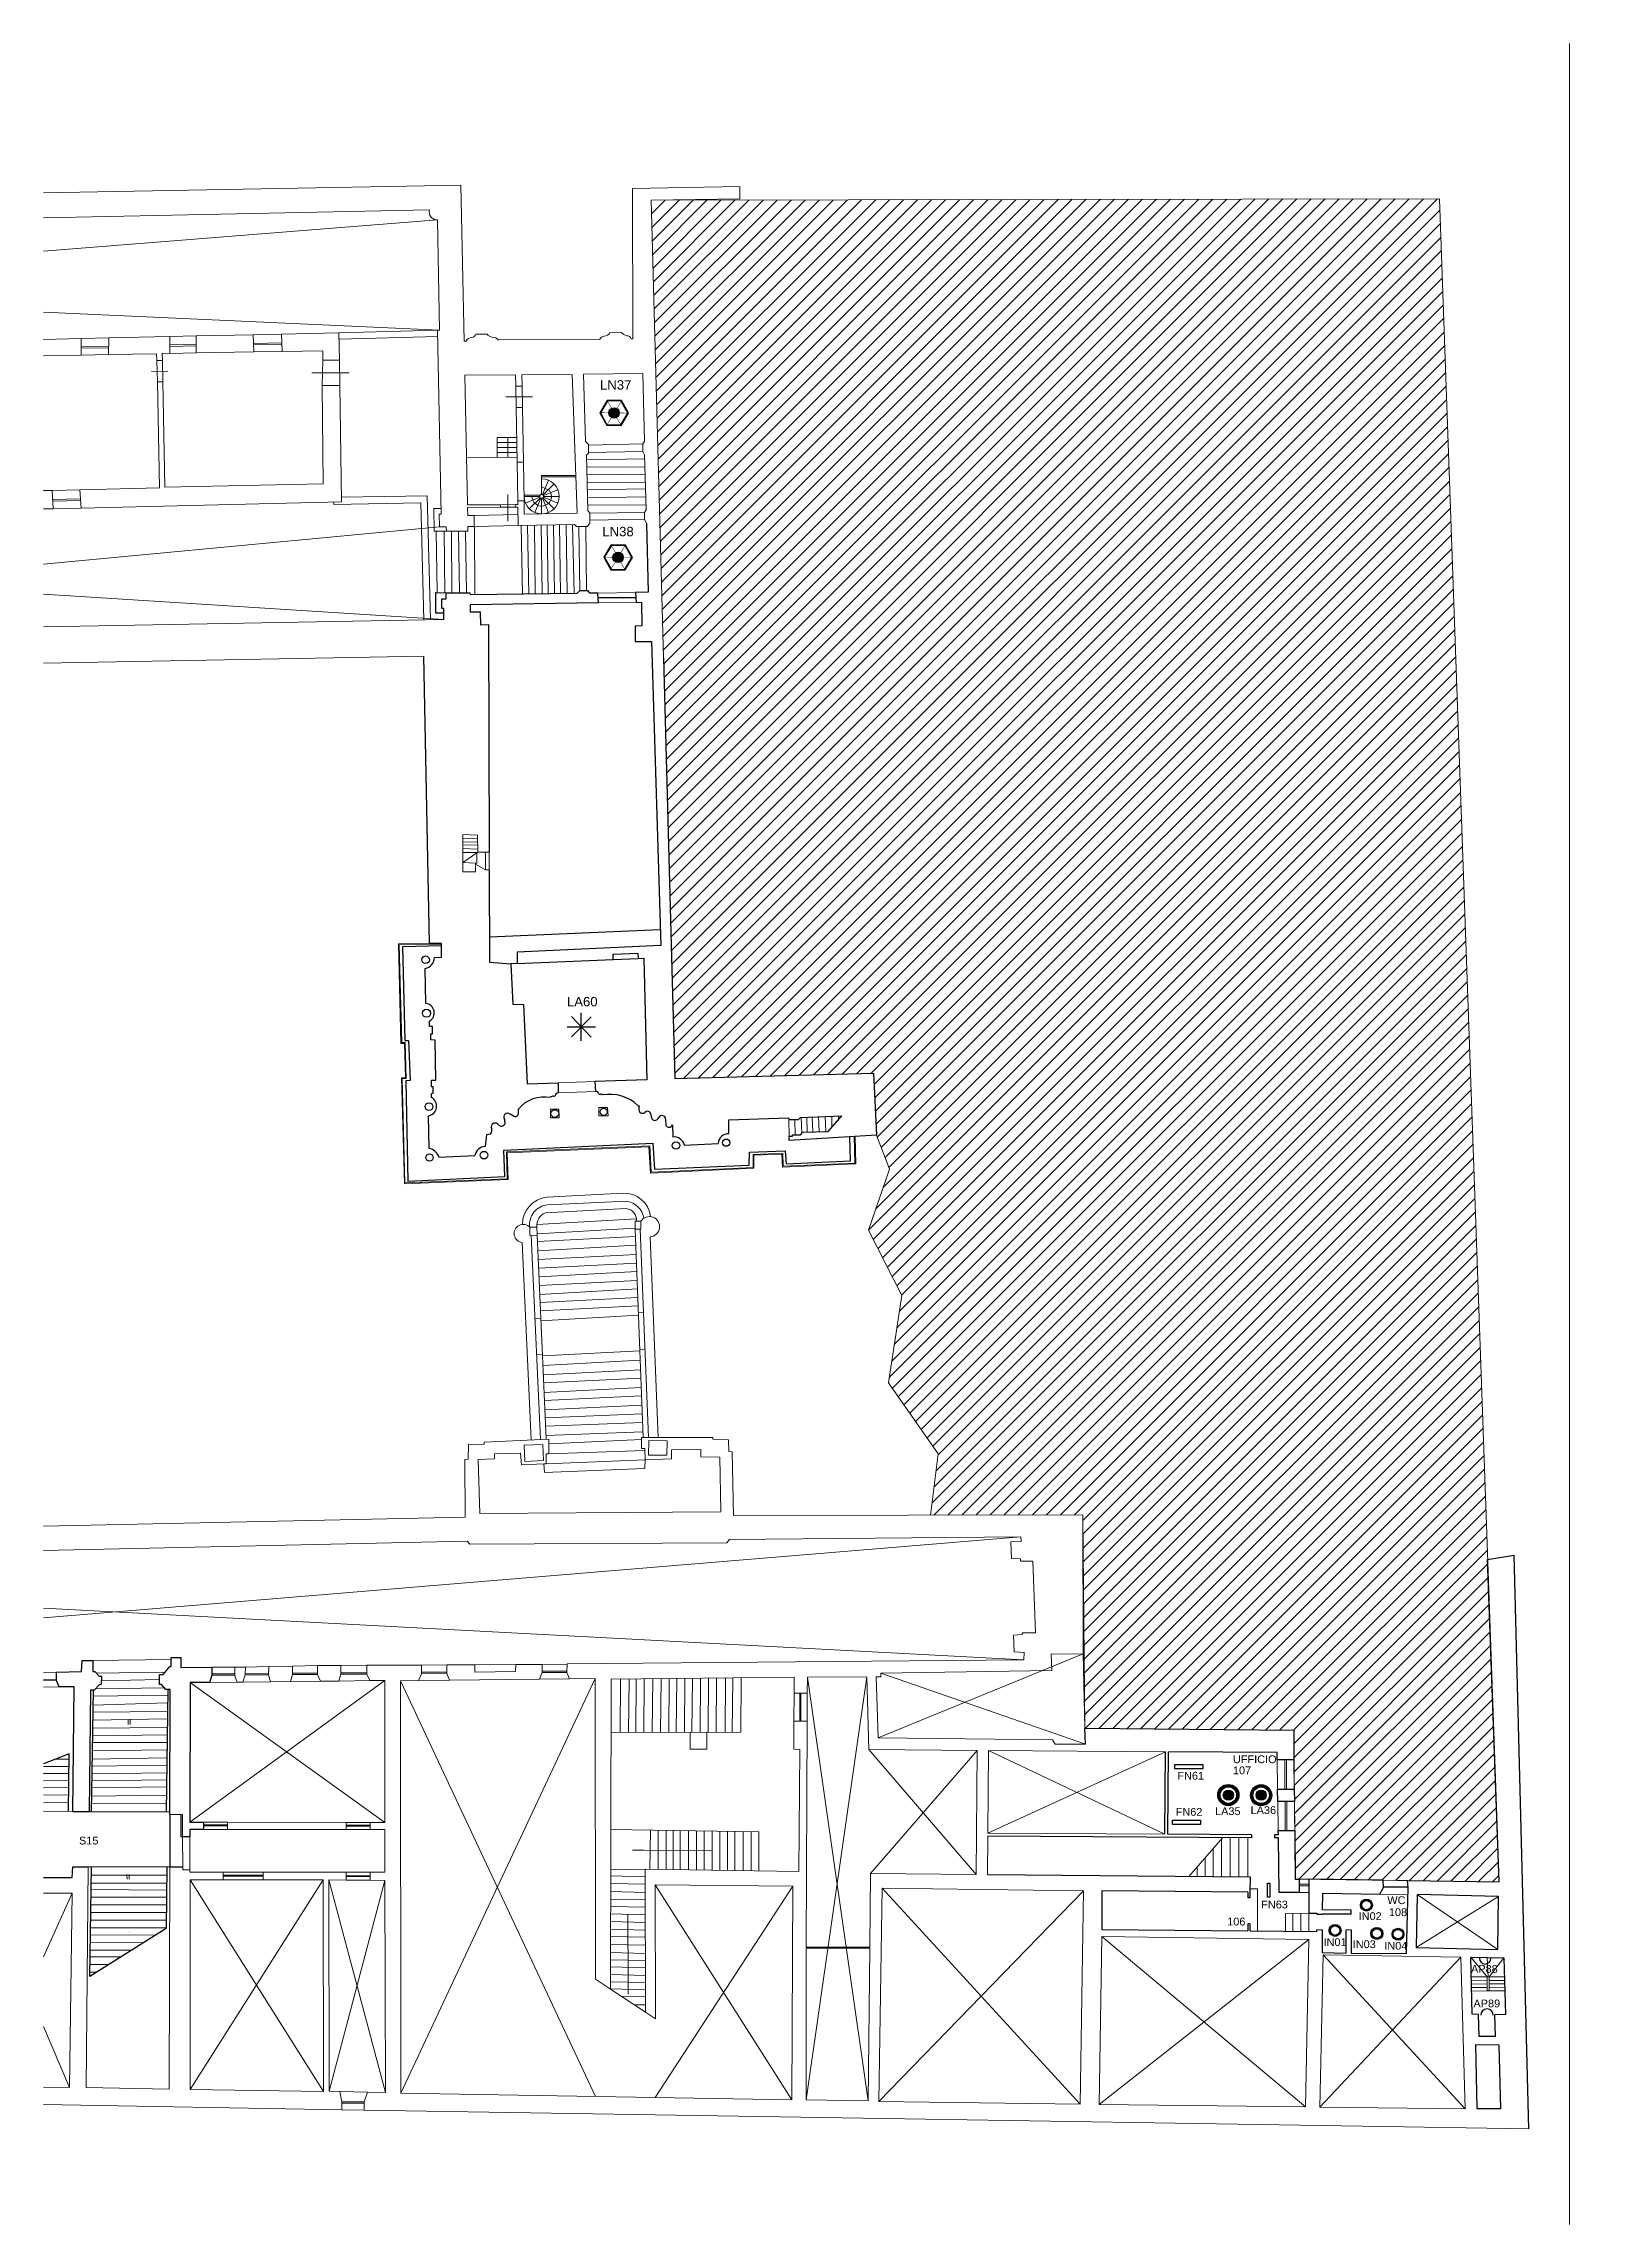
# Paper-space layout 'p_primo_ammezzato_dx' of a CAD drawing. Header units: millimetres. Extents: x -1 to 296, y 1 to 420.
# The model-space entities are those that its viewports show. They can reach past a viewport. Long polylines and large blocks are cut down to what shows.
import ezdxf
from ezdxf.enums import TextEntityAlignment as Align

# ---------------------------------------------------------------- set-up
doc = ezdxf.new("R2010")
doc.units = ezdxf.units.MM
for name, color, linetype, lineweight in [('_sottile', 253, 'Continuous', 5), ('LAMPADINE', 30, 'Continuous', 30), ('muri', 7, 'Continuous', 9), ('num.vani', 66, 'Continuous', 9)]:
    doc.layers.add(name, color=color, linetype=linetype, lineweight=lineweight)
doc.layers.add('xx_Nascosto', color=210, linetype='Continuous')
doc.layers.get('xx_Nascosto').freeze()
doc.styles.add('ducale_200', font='ARIAL.TTF', dxfattribs={"height": 1})
doc.styles.get("Standard").update_dxf_attribs({"font": 'ARIAL.TTF'})

psp = doc.layouts.new('p_primo_ammezzato_dx')

msp = doc.modelspace()

# ---------------------------------------------------------------- texts
at = {"layer": 'LAMPADINE', "color": 150, "width": 767, "attachment_point": 1, "line_spacing_factor": 0.75, "style": 'ducale_200'}
for s, insert, char_height in [('LN37', (30761.9, 3653.7), 18.07), ('LN38 ', (30766.3, 3371.8), 18.07), ('LA60', (30698.3, 2468.3), 18.07), ('FN61', (31871.5, 978.9), 15), ('FN62', (31868.3, 909.5), 15), ('LA35', (31943.9, 910.8), 15), ('LA36', (32012.2, 912.8), 15), ('FN63', (32032.6, 731.3), 15), ('IN02', (32219.9, 709.1), 15), ('IN01', (32152.4, 659.1), 15), ('IN03', (32208.5, 655.1), 15), ('IN04', (32269.2, 652), 15)]:
    msp.add_mtext(s, dxfattribs=dict(at, insert=insert, char_height=char_height))
at = {"layer": 'LAMPADINE', "color": 150, "char_height": 15, "width": 767, "attachment_point": 1, "style": 'ducale_200'}
for s, insert in [('AP88', (32435.9, 607.7)), ('AP89', (32440.5, 541.2))]:
    msp.add_mtext(s, dxfattribs=dict(at, insert=insert))
at = {"layer": 'muri', "linetype": 'ByBlock', "lineweight": 30, "style": 'ducale_200'}
for s, p in [('UFFICIO', (32020.2, 995.6)), ('WC', (32292.4, 724.7))]:
    msp.add_text(s, height=15, dxfattribs=at).set_placement(p, align=Align.CENTER)
at = {"layer": 'num.vani', "linetype": 'Continuous', "char_height": 15, "attachment_point": 1}
for s, insert, width in [('{\\fArial|b0|i0|c0|p34;107}', (31978.3, 989.3), 1389.35), ('{\\fArial|b0|i0|c0|p34;S15}', (29760.6, 854.3), 1389.36), ('{\\fArial|b0|i0|c0|p34;108}', (32278, 716.6), 1389.35), ('{\\fArial|b0|i0|c0|p34;106}', (31967.2, 698.6), 1389.35)]:
    msp.add_mtext(s, dxfattribs=dict(at, insert=insert, width=width))

# ---------------------------------------------------------------- blocks, each defined once
blk = doc.blocks.new('sospensione normale')
h = blk.add_hatch(color=256)
h.paths.add_polyline_path([(24193.1, 756.4, 1), (24171.9, 756.4, 1)], flags=16)
h.paths.add_polyline_path([(24176, 756.4, -1), (24189, 756.4, -1)], flags=0)
h.paths.add_polyline_path([(24195.1, 756.4, 1), (24169.9, 756.4, 1)])
for radius in [13.6, 12.6, 11.6, 10.6, 6.52]:
    blk.add_circle((24182.5, 756.4), radius)
blk = doc.blocks.new('FB')
h = blk.add_hatch(color=256)
edge = h.paths.add_edge_path(flags=16)
edge.add_arc((323.34, 430.98), 1.01, 0, 360)
edge = h.paths.add_edge_path()
edge.add_arc((323.34, 430.98), 1.27, 0, 360)
for radius in [1.27, 1.01]:
    blk.add_circle((323.34, 430.98), radius)

# ---------------------------------------------------------------- hatches: boundary and pattern name
at = {"layer": '_sottile'}
h = msp.add_hatch(dxfattribs=at)
h.set_pattern_fill('ANSI31', color=256, scale=6, style=0)
h.paths.add_polyline_path([(30860.5, 3999.9), (30905.4, 2311.6), (31287.4, 2321.8), (31293.3, 2202.5), (31318.2, 2137.3), (31277.7, 2020.2), (31341.7, 1894.6), (31316.1, 1726.4), (31412, 1590.1), (31397.3, 1472.5), (31689.7, 1473.2), (31693.9, 1063.1), (32095, 1059.2), (32097.8, 772.9), (32489.7, 767.4), (32375, 4002.6)])
at = {"layer": 'LAMPADINE'}
h = msp.add_hatch(color=256, dxfattribs=at)
h.paths.add_polyline_path([(30801.8, 3567.7), (30815.4, 3590.4), (30802.5, 3613.5), (30776, 3613.9), (30762.5, 3591.2), (30775.3, 3568.1)], flags=16)
h.paths.add_polyline_path([(30802.3, 3566.8), (30816.4, 3590.4), (30803, 3614.4), (30775.5, 3614.9), (30761.4, 3591.3), (30774.8, 3567.2)])
at = {"layer": 'LAMPADINE', "linetype": 'Continuous'}
h = msp.add_hatch(color=256, dxfattribs=at)
h.paths.add_polyline_path([(30779, 3590.8, 1), (30798.8, 3590.8, 1)])
h.paths.add_polyline_path([(30779.9, 3590.8, -1), (30797.9, 3590.8, -1)], flags=16)
h = msp.add_hatch(dxfattribs=at)
h.set_pattern_fill('ANSI37', color=256, scale=14.521782, style=0)
h.set_pattern_definition([(45, (29462.5329, 2386.335), (-1.2835563, 1.2835563), []), (135, (29462.5329, 2386.335), (-1.2835563, -1.2835563), [])])
edge = h.paths.add_edge_path()
edge.add_arc((30788.9, 3590.8), 8.97, 0, 360)
at = {"layer": 'LAMPADINE'}
h = msp.add_hatch(color=256, dxfattribs=at)
h.paths.add_polyline_path([(30809.4, 3290), (30823, 3312.7), (30810.1, 3335.8), (30783.7, 3336.2), (30770.1, 3313.5), (30783, 3290.4)], flags=16)
h.paths.add_polyline_path([(30809.9, 3289.1), (30824, 3312.7), (30810.6, 3336.7), (30783.2, 3337.2), (30769, 3313.6), (30782.4, 3289.5)])
at = {"layer": 'LAMPADINE', "linetype": 'Continuous'}
h = msp.add_hatch(color=256, dxfattribs=at)
h.paths.add_polyline_path([(30786.6, 3313.1, 1), (30806.4, 3313.1, 1)])
h.paths.add_polyline_path([(30787.6, 3313.1, -1), (30805.5, 3313.1, -1)], flags=16)
h = msp.add_hatch(dxfattribs=at)
h.set_pattern_fill('ANSI37', color=256, scale=14.521782, style=0)
h.set_pattern_definition([(45, (29470.1693, 2108.6337), (-1.2835563, 1.2835563), []), (135, (29470.1693, 2108.6337), (-1.2835563, -1.2835563), [])])
edge = h.paths.add_edge_path()
edge.add_arc((30796.5, 3313.1), 8.97, 0, 360)

# ---------------------------------------------------------------- linework, layer by layer
at = {"layer": '_sottile'}
for p, q in [((30494.5, 4028.6), (26874.2, 3963)), ((30500.8, 3729), (30494.5, 4028.6)), ((31030.5, 4026), (30824.4, 4022.2)), ((31030.3, 4002.6), (31030.5, 4026)), ((30824.4, 4022.2), (30825.2, 3733)), ((30860.5, 3999.9), (31030.3, 4002.6)), ((30883.9, 3120.3), (30860.5, 3999.9)), ((26928.2, 3908.2), (30434.1, 3981.4)), ((30449.7, 3961.8), (30453.6, 3750)), ((30453.6, 3750), (30449.3, 3750)), ((30449.3, 3750), (30456.3, 3396.2)), ((30545.3, 3741.9), (30523.2, 3742.1)), ((30761.5, 3732.2), (30567, 3731)), ((30802.6, 3745.6), (30780.7, 3745)), ((30825.2, 3733), (30821.9, 3732.9)), ((30504.5, 3728.9), (30500.8, 3729)), ((30502.2, 3663.4), (30599.7, 3664.1)), ((30507.3, 3414), (30502.2, 3663.4)), ((30599.7, 3664.1), (30600.1, 3642)), ((30611.8, 3664.2), (30708.5, 3664.9)), ((30612.1, 3642.1), (30611.8, 3664.2)), ((30708.5, 3664.9), (30708.5, 3664.9)), ((30708.5, 3664.9), (30718, 3398.1)), ((30730.3, 3665.1), (30844, 3666.7)), ((30733.8, 3536.1), (30730.3, 3665.1)), ((30844, 3666.7), (30847.5, 3536)), ((30600.1, 3642), (30612.1, 3642.1)), ((30600.8, 3601.1), (30612.8, 3601.2)), ((30602.6, 3496.4), (30600.8, 3601.1)), ((30612.8, 3601.2), (30614.6, 3496.4)), ((30740, 3530), (30733.8, 3536.1)), ((30740, 3513.4), (30740, 3530)), ((30847.5, 3536), (30844.2, 3531.2)), ((30844.2, 3531.2), (30844.2, 3516.7)), ((30614.6, 3496.4), (30602.6, 3496.4)), ((30736.1, 3509.4), (30740, 3513.4)), ((30738.7, 3403.5), (30736.1, 3509.4)), ((30844.2, 3516.7), (30847.6, 3510.3)), ((30847.6, 3510.3), (30850.8, 3404.6)), ((30456.3, 3396.2), (30453, 3396.1)), ((30453, 3396.1), (30453.1, 3371.8)), ((30570.3, 3414.4), (30507.3, 3414)), ((30507.4, 3409.2), (30570.4, 3409.6)), ((30507.7, 3393.8), (30507.4, 3409.2)), ((30570.4, 3409.6), (30570.3, 3414.4)), ((30603.9, 3414.7), (30599.1, 3414.6)), ((30599.1, 3414.6), (30599.2, 3409.8)), ((30599.2, 3409.8), (30604, 3409.9)), ((30615.8, 3422), (30603.8, 3421.9)), ((30603.8, 3421.9), (30603.9, 3414.7)), ((30604, 3409.9), (30604.4, 3374.4)), ((30616.3, 3396.1), (30615.8, 3422)), ((30718, 3398.1), (30616.3, 3396.1)), ((30742.5, 3398.2), (30738.7, 3403.5)), ((30742.4, 3378), (30742.5, 3398.2)), ((30850.8, 3404.6), (30847.4, 3399.5)), ((30847.4, 3399.5), (30847.4, 3386.6)), ((30453.1, 3371.8), (30466.4, 3371.7)), ((30466.4, 3371.7), (30466.7, 3363.6)), ((30466.7, 3363.6), (30508, 3363.6)), ((30520.3, 3393.9), (30507.7, 3393.8)), ((30508, 3363.6), (30508.1, 3372.5)), ((30508.1, 3372.5), (30520.3, 3372.7)), ((30520.3, 3372.7), (30520.3, 3393.9)), ((30604.4, 3374.4), (30712.7, 3376.5)), ((30712.7, 3376.5), (30716.9, 3372.5)), ((30716.9, 3372.5), (30737.1, 3372.6)), ((30737.1, 3372.6), (30742.4, 3378)), ((30847.4, 3386.6), (30851.5, 3378.1)), ((30498.4, 2780.8), (30498.3, 2709)), ((30526.6, 2779.4), (30498.4, 2780.8)), ((30526.8, 2746.8), (30526.6, 2779.4)), ((30549, 2746.8), (30526.8, 2746.8)), ((30498.3, 2709), (30522.8, 2708.6)), ((30522.8, 2723.5), (30541.5, 2712.6)), ((30522.8, 2708.6), (30522.8, 2723.5)), ((30541.5, 2712.6), (30549.1, 2712.5)), ((31293.3, 2202.5), (31318.2, 2137.3)), ((31318.2, 2137.3), (31277.7, 2020.2)), ((31277.7, 2020.2), (31341.7, 1894.6)), ((31341.7, 1894.6), (31316.1, 1726.4)), ((31316.1, 1726.4), (31412, 1590.1)), ((30508.5, 1580), (30509.3, 1607.9)), ((30509.3, 1607.9), (30539, 1608.6)), ((30539, 1612.8), (30663.5, 1618.4)), ((30539, 1608.6), (30539, 1612.8)), ((31009.7, 1594.5), (31015.6, 1593.8)), ((31015.6, 1593.8), (31018.4, 1471.7)), ((30501.9, 1579.3), (30508.5, 1580)), ((30502.6, 1468.5), (30501.9, 1579.3)), ((30559.2, 1580.8), (30527.5, 1579.1)), ((30527.5, 1579.1), (30530.7, 1475.7)), ((30559.3, 1590.3), (30559.2, 1580.8)), ((30608.8, 1591.5), (30559.3, 1590.3)), ((30992.4, 1584), (30955.7, 1584.3)), ((30993.9, 1478.4), (30992.4, 1584)), ((31412, 1590.1), (31397.3, 1472.5)), ((28226.1, 1420.1), (30502.6, 1468.5)), ((30530.7, 1475.7), (30993.9, 1478.4)), ((31018.4, 1471.7), (31689.7, 1473.2)), ((31010.7, 1425.3), (31005.6, 1419.3)), ((31570.8, 1430.7), (31010.7, 1425.3)), ((31571.5, 1421.6), (31570.8, 1430.7)), ((30506.4, 1422.1), (28217.2, 1371.7)), ((30511.4, 1416.4), (30506.4, 1422.1)), ((31005.6, 1419.3), (30511.4, 1416.4)), ((31551.2, 1420.9), (31571.5, 1421.6)), ((31552.4, 1389.2), (31551.2, 1420.9)), ((31570.2, 1388.4), (31552.4, 1389.2)), ((31570.3, 1384), (31570.2, 1388.4)), ((31593.8, 1384.1), (31570.3, 1384)), ((31598.8, 1246.4), (31593.8, 1384.1)), ((31556.7, 1241.7), (31573.3, 1242.7)), ((31558, 1209.3), (31556.7, 1241.7)), ((31573.3, 1246.4), (31598.8, 1246.4)), ((31573.3, 1242.7), (31573.3, 1246.4)), ((30313.6, 1166.6), (30313.8, 1183.7)), ((30313.8, 1183.7), (30418.6, 1184)), ((30418.6, 1184), (30418.6, 1167.6)), ((30698.4, 1170), (30698.5, 1186.2)), ((30698.5, 1186.2), (31576.5, 1194)), ((31630.2, 1173.7), (31301.4, 1168.7)), ((31577.3, 1208.5), (31558, 1209.3)), ((31576.5, 1194), (31577.3, 1208.5)), ((31690.3, 1205.9), (31629.1, 1205)), ((31629.1, 1205), (31630.2, 1173.7)), ((30319.4, 1154.2), (30313.6, 1166.6)), ((30348.6, 1154.5), (30319.4, 1154.2)), ((30348.6, 881.6), (30348.6, 1154.5)), ((30413.3, 1154.2), (30378.7, 1153.9)), ((30378.7, 1153.9), (30379.3, 361.1)), ((30418.6, 1167.6), (30413.3, 1154.2)), ((30703, 1157.7), (30698.4, 1170)), ((30752.8, 1158), (30703, 1157.7)), ((30752.9, 580.4), (30752.8, 1158)), ((30783.5, 1157.2), (30782.3, 561.1)), ((31134.8, 1161.1), (30783.5, 1157.2)), ((31134.7, 1130), (31134.8, 1161.1)), ((31160.4, 1160.8), (31160.3, 1130)), ((31274.9, 1161.5), (31160.4, 1160.8)), ((31278.4, 1021.7), (31274.9, 1161.5)), ((31301.3, 1161.8), (31292.3, 1161.6)), ((31292.3, 1161.6), (31296.4, 1044)), ((31301.4, 1168.7), (31301.3, 1161.8)), ((31160.3, 1130), (31134.7, 1130)), ((31134.1, 1022.7), (31134.4, 1076.3)), ((31134.4, 1076.3), (31160.1, 1076.3)), ((31160.1, 1076.3), (31158.2, 642)), ((31146.1, 1021.9), (31134.1, 1022.7)), ((31143.9, 787.5), (31146.1, 1021.9)), ((31486.5, 1020), (31278.4, 1021.7)), ((31278.4, 1021.7), (31484.7, 781.6)), ((31281.9, 783.4), (31486.5, 1020)), ((31296.4, 1044), (31631.5, 1040.5)), ((31484.7, 781.6), (31486.5, 1020)), ((31507.3, 861.2), (31508.5, 1019.9)), ((31848.4, 1017.2), (31508.5, 1019.9)), ((31847.2, 859.1), (31508.5, 1019.9)), ((31631.5, 1040.5), (31636.9, 1032.1)), ((31636.9, 1032.1), (31694.7, 1031.9)), ((29591.1, 903.1), (29748.8, 903)), ((30240.4, 771.4), (30241.5, 364.9)), ((30349.7, 362.4), (30348.6, 770)), ((31280.4, 642), (31281.9, 783.4)), ((31158.2, 642), (31280.4, 642)), ((32467, 585.1), (32435.2, 622.5)), ((32468.8, 585.1), (32467, 622)), ((32470.5, 585.1), (32498.8, 621.4)), ((30265.6, 329.3), (29009.9, 351.5)), ((30241.5, 364.9), (30261.6, 364.5)), ((30261.6, 364.5), (30265.6, 344.8)), ((30265.6, 344.8), (30265.6, 329.3)), ((30308.8, 344.8), (30314.9, 363.2)), ((30308.8, 328.5), (30308.8, 344.8)), ((30314.9, 363.2), (30349.7, 362.4)), ((30379.3, 361.1), (31130.6, 348.6)), ((32546.4, 292.8), (30308.8, 328.5))]:
    msp.add_line(p, q, dxfattribs=at)
at = {"layer": '_sottile', "linetype": 'Continuous'}
for p, q in [((28103.9, 3150.4), (30461.7, 3194)), ((30423, 3123.1), (28181.5, 3082.1)), ((30663.5, 1618.4), (30663.5, 1590.2)), ((30663.5, 1618.4), (30663.5, 1618.4)), ((30663.5, 1618.4), (30663.5, 1618.4)), ((30663.5, 1618.4), (30663.5, 1618.4)), ((30663.5, 1609.2), (30841.7, 1617.5)), ((30841.7, 1621.4), (30978.5, 1621.5)), ((30841.7, 1600.2), (30841.7, 1621.4)), ((30841.7, 1621.4), (30841.7, 1621.4)), ((30848.3, 1600.2), (30841.7, 1600.2)), ((30848.6, 1578.6), (30848.3, 1600.2)), ((30955.7, 1598.7), (30899.1, 1597.9)), ((30899.1, 1597.9), (30899.1, 1580.7)), ((30955.7, 1584.3), (30955.7, 1598.7)), ((30978.5, 1621.5), (30978.5, 1618.1)), ((30978.5, 1618.1), (31008.9, 1617.2)), ((31008.9, 1617.2), (31009.7, 1594.5)), ((30611.3, 1569.3), (30608.8, 1591.5)), ((30654.1, 1570.6), (30611.3, 1569.3)), ((30658.6, 1570.8), (30654.1, 1570.6)), ((30663.5, 1590.2), (30658.6, 1590.1)), ((30658.6, 1590.1), (30658.6, 1570.8)), ((30663.5, 1590.2), (30663.5, 1590.2)), ((30899.1, 1580.7), (30848.6, 1578.6)), ((31689.7, 1473.2), (31690.3, 1205.9)), ((31507.3, 861.2), (31848.4, 1017.2)), ((30320.1, 868), (30320.1, 881.7)), ((30320.1, 881.7), (30348.6, 881.6)), ((29960.1, 796.4), (29959.8, 854.2)), ((29973.5, 854.2), (29973.5, 790.7)), ((30348.6, 868), (30320.1, 868)), ((30348.6, 785.8), (30348.6, 868)), ((31506.6, 781.4), (31507.2, 855.2)), ((31847.2, 859.1), (31507.3, 861.2)), ((29778, 796.4), (29774.2, 371.9)), ((29934.1, 368.9), (29935.1, 796.4)), ((29960.1, 796.4), (29960, 790.8)), ((29960, 790.8), (29973.5, 790.7)), ((29973.5, 790.7), (29973.5, 785.8)), ((29973.5, 785.8), (30037.8, 785.8)), ((30037.8, 771.2), (29973.9, 771.2)), ((29973.9, 771.2), (29974.5, 368.2)), ((30037.8, 785.8), (30037.8, 771.2)), ((30114.3, 771.2), (30114.3, 785.8)), ((30114.3, 785.8), (30114.3, 785.8)), ((30114.3, 785.8), (30273.8, 785.8)), ((30229.9, 771.2), (30114.3, 771.2)), ((30230.4, 364.8), (30229.9, 771.2)), ((30273.8, 771), (30240.4, 771.4)), ((30273.8, 785.8), (30273.8, 771)), ((30320.1, 770.4), (30320.1, 785.8)), ((30320.1, 785.8), (30348.6, 785.8)), ((30348.6, 770), (30320.1, 770.4)), ((30848.4, 791.8), (31143.9, 787.5)), ((30849, 517.3), (30848.4, 791.8)), ((31132.6, 759.4), (30868, 762)), ((30868, 762), (30868.5, 504.2)), ((31130.6, 348.6), (31132.6, 759.4)), ((31281.9, 783.4), (31484.7, 781.6)), ((30782.3, 561.1), (30752.9, 580.4)), ((30868.5, 504.2), (30849, 517.3)), ((30849, 517.3), (30849, 517.3)), ((30849, 517.3), (30849, 517.3)), ((30868.5, 504.2), (30868.5, 504.2)), ((29774.2, 371.9), (29934.1, 368.9)), ((29974.5, 368.2), (30230.4, 364.8))]:
    msp.add_line(p, q, dxfattribs=at)
at = {"layer": '_sottile'}
for points in [[(30824.4, 4022.2), (31030.5, 4026)], [(30860.5, 3999.9), (30905.4, 2311.6), (31287.4, 2321.8), (31293.3, 2202.5), (31318.2, 2137.3), (31277.7, 2020.2), (31341.7, 1894.6), (31316.1, 1726.4), (31412, 1590.1), (31397.3, 1472.5), (31689.7, 1473.2), (31693.9, 1063.1), (32095, 1059.2), (32097.8, 772.9), (32489.7, 767.4), (32375, 4002.6), (30860.5, 3999.9)], [(26935.3, 3684.3), (30449.7, 3961.8)], [(30581.1, 3621.6), (30632.4, 3621.6)], [(30600.1, 3642), (30600.8, 3601.1)], [(30612.1, 3642.1), (30612.8, 3601.2)], [(30601.8, 3543.4), (30564, 3543.7)], [(30564, 3543.7), (30564, 3505.3)], [(30601.9, 3533.8), (30564, 3534.1)], [(30602.1, 3524.2), (30564, 3524.5)], [(30585, 3505.1), (30585, 3527), (30584.5, 3543.5)], [(30844.2, 3531.2), (30740, 3528.9)], [(30602.4, 3504.9), (30505.4, 3505.8)], [(30602.3, 3514.5), (30564, 3514.9)], [(30602.6, 3496.4), (30603.8, 3421.9)], [(30614.6, 3496.4), (30615.8, 3422)], [(30847.9, 3502.4), (30736.3, 3500.4)], [(30848.3, 3487.3), (30736.7, 3486.5)], [(30844.2, 3516.7), (30740, 3515)], [(30649.7, 3470.3), (30649.7, 3467.9), (30715.5, 3467.9)], [(30649.7, 3470.3), (30715.4, 3470.3)], [(30649.7, 3434), (30649.7, 3467.9)], [(30649.7, 3449), (30664.6, 3442)], [(30651.1, 3433.7), (30662.6, 3461.5)], [(30652.3, 3433), (30673.5, 3454.2)], [(30653.1, 3431.8), (30680.8, 3443.3)], [(30848.7, 3473), (30737, 3471.5)], [(30849.2, 3458), (30737.4, 3456.5)], [(30849.6, 3444.8), (30737.7, 3443.3)], [(30456.1, 3407.3), (30442.8, 3407.3), (30443, 3363.8), (30466.7, 3363.6)], [(30604.2, 3395.8), (30520.3, 3393.9)], [(30570.3, 3414.4), (30599.1, 3414.6)], [(30570.4, 3409.6), (30599.2, 3409.8)], [(30584.7, 3382.6), (30584.7, 3434)], [(30646.1, 3432.8), (30615.7, 3432.8)], [(30646.1, 3430.4), (30615.7, 3430.4)], [(30646.4, 3429), (30618.7, 3417.5)], [(30647.2, 3427.9), (30625.9, 3406.6)], [(30648.3, 3427.1), (30636.9, 3399.3)], [(30649.7, 3426.8), (30649.7, 3396.8)], [(30651.1, 3427.1), (30662.6, 3399.3)], [(30652.3, 3427.9), (30673.5, 3406.6)], [(30653.1, 3429), (30680.8, 3417.5)], [(30653.3, 3430.4), (30683.4, 3430.4)], [(30850, 3429.6), (30738.1, 3427.4)], [(30850.5, 3414), (30738.5, 3413.4)], [(30847.4, 3399.5), (30742.5, 3398.2)], [(30446.7, 3363.7), (30448.6, 3245.4)], [(30462.3, 3363.6), (30463.7, 3244.8)], [(30476.4, 3363.6), (30477.4, 3244.7)], [(30489.9, 3363.6), (30492, 3244.7)], [(30503.4, 3363.6), (30505.6, 3244.8)], [(30520.3, 3372.7), (30604.4, 3374.4)], [(30520.4, 3372.6), (30521.5, 3241.1)], [(30610.6, 3374.5), (30612.6, 3242.4)], [(30622.4, 3374.7), (30624.8, 3242.6)], [(30635.9, 3375), (30637.5, 3242.8)], [(30648.8, 3375.3), (30650.6, 3243)], [(30660.4, 3375.5), (30662.2, 3243.1)], [(30672.5, 3375.7), (30674.3, 3243.3)], [(30683.9, 3376), (30685.8, 3243.5)], [(30696.8, 3376.2), (30698.8, 3243.7)], [(30708.8, 3376.5), (30711.9, 3243.9)], [(30721.4, 3372.5), (30723, 3249)], [(30734.4, 3372.6), (30736, 3248.9)], [(30847.4, 3386.6), (30742.4, 3385)], [(30757.8, 3244.6), (30830.3, 3245.9)], [(30758.2, 3236), (30830.7, 3237)], [(30758.3, 3234.6), (30830.8, 3235.6)], [(30758.7, 3225.7), (30831.2, 3226.7)], [(30526.6, 2772.8), (30498.4, 2773.7)], [(30526.7, 2765.8), (30498.4, 2766.7)], [(30526.7, 2759.7), (30498.4, 2760.5)], [(30526.8, 2752.6), (30498.4, 2753.5)], [(30498.4, 2726.5), (30526.8, 2746.8)], [(30525.2, 2745.7), (30498.4, 2745.8)], [(30498.4, 2726.5), (30522.8, 2725.5), (30522.8, 2723.5)], [(30522.8, 2725.5), (30525.1, 2725.4), (30525.2, 2745.7)], [(30541.5, 2712.6), (30541.5, 2746.8)], [(30549, 2746.8), (30549.1, 2712.5)], [(31124.9, 2232.6), (31125.6, 2200.8), (31125.6, 2200.8)], [(31137.2, 2203.3), (31136.3, 2232.6)], [(31149.5, 2205.9), (31148.6, 2236.7)], [(31159.1, 2237.1), (31160, 2208.5)], [(31171.1, 2208.8), (31169.9, 2237.5)], [(31181.9, 2238), (31182.8, 2209.2)], [(31195.6, 2209.6), (31194.7, 2238.5)], [(31207.4, 2239), (31207.5, 2218.2)], [(31220.2, 2232.8), (31220.2, 2239.4)], [(31570.8, 1430.7), (28224.9, 1152.8)], [(28217.2, 1371.7), (31576.5, 1194)], [(29787.2, 1193), (29937.8, 1194.7)], [(30015.8, 1179.8), (30059.8, 1179.9)], [(30080.3, 1179.9), (30125.1, 1181.1)], [(30171.2, 1182.1), (30219.2, 1183.2)], [(30264, 1183.4), (30264.1, 1182.7), (30313.8, 1183.7)], [(30364.9, 1183.8), (30418.6, 1184)], [(30418.6, 1184), (30467.4, 1184.5)], [(30521.1, 1184.7), (30600.1, 1185.3)], [(30650.5, 1185.5), (30698.5, 1186)], [(31690.3, 1205.9), (31296.4, 1044)], [(29672.2, 1140.7), (29722.2, 1142.5), (29722.2, 1142.6)], [(29676.6, 1169.4), (29717.2, 1170.7), (29717.1, 1170.6)], [(29676.8, 1157), (29717.3, 1156.5)], [(29676.8, 1154.4), (29717.3, 1154)], [(29792.2, 1138.3), (29924.9, 1140.3)], [(29793.6, 1168.3), (29926.2, 1170.5)], [(29803.5, 1153.8), (29915.1, 1156.6)], [(29973.3, 882.4), (30348.6, 1154.5)], [(29974.2, 1150.4), (30348.6, 881.6)], [(30011.2, 1150.8), (30064.4, 1151.4)], [(30016, 1167.3), (30059.6, 1167.3)], [(30016, 1164.6), (30059.6, 1164.6)], [(30075.5, 1151.5), (30128.9, 1152.1)], [(30080.1, 1168.3), (30124.9, 1168.1)], [(30080.1, 1165.6), (30124.9, 1165.4)], [(30167.3, 1152.5), (30167.9, 1152.5), (30224.5, 1153)], [(30171.2, 1168.5), (30219.2, 1168.5)], [(30171.2, 1165.8), (30219.2, 1165.8)], [(30260.2, 1153.5), (30319.4, 1154.2)], [(30264, 1169.3), (30313.6, 1169.3)], [(30264, 1166.6), (30313.6, 1166.6)], [(30378.7, 1153.9), (30752.9, 354.9)], [(30752.8, 1158), (30379.3, 361.1)], [(30413.3, 1154.2), (30472.7, 1155.3)], [(30418.6, 1170.3), (30467.4, 1170.7)], [(30418.6, 1167.6), (30467.4, 1168)], [(30645.4, 1156.8), (30703, 1157.7)], [(30650.5, 1172.5), (30698.4, 1172.7)], [(30650.5, 1169.8), (30698.4, 1170)], [(31033, 1160), (31032.5, 1055.4), (30783.3, 1054.3)], [(30800.3, 1054.4), (30801.3, 1157.4)], [(30816.6, 1054.4), (30817.6, 1157.5)], [(31274.9, 1161.5), (31158, 348.4)], [(31160.4, 1160.8), (31277.2, 346.4)], [(31301.4, 1168.7), (31694.7, 1031.9)], [(29786.9, 1093.3), (29930.4, 1095.1)], [(29787.1, 1107.3), (29930.7, 1111.8)], [(29787.4, 1124.4), (29930.8, 1126)], [(31134.4, 1076.3), (31134.7, 1130)], [(31146, 1076.3), (31146, 1130)], [(31147.7, 1076.3), (31147.7, 1130)], [(31160.1, 1076.3), (31160.3, 1130)], [(29786.1, 1048.1), (29929.9, 1050.3)], [(29786.4, 1063.1), (29930, 1064.2)], [(29786.6, 1078.5), (29930.3, 1080.6)], [(29785.6, 1019), (29929.5, 1021.5)], [(29785.9, 1035.6), (29929.7, 1035.6)], [(29741.4, 975.8), (29643.2, 975.3)], [(29741.6, 989.3), (29679.3, 989.3)], [(29715.1, 1003.1), (29741.7, 1003.1)], [(29784.9, 975.1), (29928.9, 977)], [(29785.2, 989.6), (29929.1, 991.8)], [(29785.4, 1003.1), (29929.3, 1005.8)], [(32064.1, 945.3), (32063.2, 1002.3)], [(32077.7, 945.3), (32077.7, 1002.3)], [(32081, 945.3), (32081, 1002.3)], [(32095.5, 1002.3), (32096.1, 945.3)], [(29741, 934.6), (29591.2, 932.9)], [(29741.1, 949), (29591.3, 945.7)], [(29741.3, 962.2), (29607, 961.3)], [(29784.2, 932.4), (29928.4, 934)], [(29784.5, 947.9), (29928.6, 950)], [(29784.7, 961.4), (29928.8, 963.3)], [(29740.8, 919.8), (29591.1, 919.1)], [(29780.1, 902.2), (29935.3, 902.2)], [(29784, 917.2), (29928.2, 918.6)], [(32065.4, 866.4), (32064.5, 921.7)], [(32078.5, 866.4), (32078.5, 921.7)], [(32081.8, 866.4), (32081.8, 921.7)], [(32096.3, 921.7), (32096.9, 866.4)], [(31958.7, 852.4), (31893.8, 777.9)], [(31956.5, 777.3), (31956.5, 849.9)], [(31972.7, 777.1), (31972.7, 852.3)], [(31989.8, 852.2), (31989.8, 777)], [(32007.2, 776.8), (32006.9, 852.1)], [(29935.1, 796.4), (29778, 796.4)], [(31924.7, 777.6), (31924.7, 813.4)], [(31940.2, 777.4), (31940.2, 831.2)], [(29784, 764.7), (29929.1, 764.7)], [(29929.4, 780.1), (29784.2, 780.1)], [(30230.4, 364.8), (29973.9, 771.2)], [(30349.7, 362.4), (30240.4, 771.4)], [(30241.5, 364.9), (30348.6, 770)], [(31909.3, 777.7), (31909.3, 795.6)], [(32103.6, 772.8), (32124.1, 772.4)], [(32105.4, 763.1), (32124.1, 763.1)], [(32105.4, 760), (32124.1, 760)], [(32267.1, 770.4), (32313.7, 770)], [(32267.3, 759.2), (32267.3, 759.2), (32314.6, 758.3)], [(32267.3, 756.6), (32267.3, 756.6), (32314.7, 755.7)], [(29783.4, 723.2), (29928.6, 723.2)], [(29783.6, 737.8), (29928.8, 737.8)], [(29783.8, 752.7), (29929, 751.6)], [(32011, 754.1), (32025.6, 754.1), (32025.6, 746.8), (32025.6, 673.2)], [(32105.4, 747.3), (32124.1, 747.3)], [(32260.6, 743.9), (32314.4, 742.6)], [(32488.8, 739.4), (32330.6, 641.4)], [(32332.4, 743.1), (32487.5, 637.6)], [(29782.7, 679.3), (29928, 679.2)], [(29783, 693.9), (29928.2, 693.9)], [(29783.2, 708.5), (29928.4, 708.5)], [(32124.1, 707.3), (32079.3, 706.9), (32079.3, 672.7)], [(32093.2, 672.6), (32093.2, 707)], [(32108.6, 672.4), (32108.6, 707.1)], [(32124.1, 707.3), (32123.8, 672.3)], [(29782.1, 636.1), (29862, 636.3)], [(29782.3, 651), (29884.1, 650.2)], [(29782.6, 665.6), (29907.4, 664.8)], [(31158.2, 640.2), (31158, 348.4), (31277.2, 346.4), (31280.4, 640.2), (31158.2, 640.2)], [(29794.3, 593.8), (29781.5, 594)], [(29817.6, 608.5), (29781.7, 608.5)], [(29841.3, 623.3), (29781.9, 623.1)], [(32436.2, 585), (32467, 585.1)], [(32467, 577.7), (32436.4, 577.5)], [(32467, 571.2), (32436.6, 571)], [(32467, 564.7), (32436.8, 564.5)], [(32437, 557.5), (32467, 558)], [(32470.5, 585.1), (32499.9, 585.2)], [(32500.1, 577.8), (32470.5, 577.7)], [(32500.3, 571.3), (32470.5, 571.2)], [(32470.5, 564.7), (32500.5, 564.8)], [(32470.5, 557.9), (32500.7, 558.3)], [(30261.6, 364.5), (30314.9, 363.2)], [(30265.6, 344.8), (30308.8, 344.8)], [(30265.6, 341.9), (30308.8, 341.9)], [(30265.6, 329.3), (30308.8, 328.5)]]:
    msp.add_lwpolyline(points, dxfattribs=at)
at = {"layer": '_sottile', "linetype": 'Continuous'}
for points in [[(26928.2, 3908.2), (30453.6, 3750)], [(29657.3, 3699.5), (29657.4, 3731.4), (29765, 3733.8), (29764.5, 3701.7), (29657.3, 3699.5), (29657.4, 3731.4)], [(29765, 3733.8), (29817.6, 3735.2)], [(29935.3, 3737.8), (29985.7, 3738.7)], [(29985.7, 3738.7), (30095.5, 3740.8), (30096.4, 3708.1), (29985.7, 3706.2), (29985.7, 3738.7)], [(30095.5, 3740.8), (30150, 3741.9)], [(30260.2, 3744.8), (30449.3, 3750)], [(30260.3, 3732.6), (30449.5, 3737.8)], [(29764.5, 3701.7), (29817.4, 3702.8)], [(29764.7, 3715.1), (29817.5, 3715.6)], [(29764.8, 3718.4), (29817.5, 3719)], [(29911.2, 3650.8), (29910.4, 3691.5)], [(29921.5, 3650.8), (29920.9, 3691.7)], [(29935.3, 3721.6), (29985.7, 3722.5)], [(29935.3, 3718.7), (29985.7, 3719.6)], [(29935.3, 3705.3), (29985.7, 3706.2)], [(30095.9, 3724.4), (30150.5, 3725.4)], [(30095.9, 3721.6), (30150.5, 3722.5)], [(30096.4, 3708.1), (30150.9, 3709)], [(30229.3, 3692.3), (30227.8, 3643.7)], [(30260.9, 3692.1), (30261.6, 3643.2)], [(30261.6, 3643.2), (30227.8, 3643.7), (30229.9, 3454.2), (29925.3, 3447.8), (29921.5, 3650.8), (29911.2, 3650.8), (29915.1, 3446.9), (29762.4, 3443.1), (29764.7, 3408), (30264.8, 3420.1), (30261.6, 3643.2)], [(29900, 3670.7), (29931.5, 3671), (29931.5, 3671)], [(30207.9, 3668), (30279.8, 3668)], [(29327.1, 3432.4), (29708.7, 3441.8), (29711, 3406.7), (29325.4, 3397.9), (29327.1, 3432.4)], [(29708.7, 3441.8), (29762.4, 3443.1)], [(29709.9, 3424.3), (29763.6, 3425.5)], [(29710.1, 3421), (29763.8, 3422.3)], [(29711, 3406.7), (29764.7, 3408)], [(30423, 3193.2), (30417.7, 3418.2), (30250.2, 3414.6), (30250.2, 3419.8)], [(30264.7, 3428.8), (30429.7, 3431.4), (30436.1, 3193.5)], [(28103.9, 3150.4), (30453.1, 3371.8)], [(28089.3, 3343), (30461.7, 3194)], [(30434.3, 2570.9), (30374.4, 2570.3), (30379.3, 2379.1), (30386.1, 2379), (30388, 2313.1), (30380.4, 2313.1), (30386, 2109.4), (30585.5, 2117.3), (30583.6, 2168.9), (30855.9, 2180.4), (30858.6, 2129.7), (31057.6, 2138.9), (31057.6, 2164), (31111, 2166.2), (31112.6, 2141.3), (31253.4, 2147.4), (31252, 2200)], [(30457.2, 2569.5), (30376, 2568.3), (30381, 2380.7), (30387.7, 2380.7), (30389.5, 2311.5), (30381.9, 2311.4), (30387, 2111.3), (30583.6, 2118.7), (30582.3, 2170.8), (30857.5, 2182.1), (30860.3, 2131.2), (31055.9, 2140.4), (31055.9, 2165.6), (31113, 2167.8), (31114.1, 2143), (31251.8, 2149), (31250.6, 2199.9)], [(30681.6, 2303.3), (30752.2, 2305.7)], [(30681.6, 2284), (30752.9, 2286.8)], [(30666.7, 2235.7), (30666.9, 2252.4), (30683, 2252.6), (30683.2, 2235.7), (30666.7, 2235.7)], [(30776.4, 2256), (30777.4, 2239.5), (30759.9, 2239.5), (30759.3, 2255.8), (30776.4, 2256)], [(30640.6, 2030.8), (30831.9, 2041.6)], [(30829.6, 2023.7), (30640.9, 2012.7)], [(30840.5, 2037.3), (30829.5, 2037.4), (30829.6, 2021.8), (30840.6, 2021.8), (30840.5, 2037.3)], [(30844.8, 1621.4), (30829.6, 2021.8)], [(30839.3, 2021.8), (30854.9, 1621.4)], [(30629.3, 2009.8), (30647.6, 1617.7)], [(30658.1, 1618.1), (30641, 2010.5)], [(30641.5, 1998), (30830.1, 2007.9)], [(30830.7, 1991.1), (30642.3, 1980.3)], [(30643, 1963.8), (30831.4, 1973.3)], [(30832, 1956.8), (30643.7, 1947.2)], [(30644.5, 1930.6), (30832.7, 1940.4)], [(30833.3, 1923.2), (30645.2, 1913.6)], [(30646, 1896.5), (30833.9, 1907)], [(30834.6, 1890.4), (30646.6, 1881.3)], [(30636.8, 1849.3), (30648, 1850.3)], [(30647.3, 1865.1), (30835.2, 1874.5)], [(30835.9, 1856.6), (30648.2, 1846)], [(30845.5, 1861.7), (30835.7, 1861.1)], [(30640, 1780.2), (30651, 1781.1)], [(30651.1, 1778.2), (30838.5, 1788)], [(30839.1, 1770.2), (30651.9, 1759.6)], [(30838.4, 1790.7), (30848.3, 1791.6)], [(30652.7, 1742.1), (30839.8, 1751.9)], [(30840.4, 1735.8), (30653.4, 1726.4)], [(30654.2, 1708.3), (30841.1, 1717.9)], [(30841.8, 1701.5), (30654.9, 1692.5)], [(30655.7, 1674.9), (30842.4, 1683.5)], [(30843.1, 1667.2), (30656.3, 1659.4)], [(30657, 1643.4), (30843.7, 1650.1)], [(30653.2, 1577.1), (30651.9, 1608), (30616, 1606.5), (30617.6, 1575.6), (30653.2, 1577.1)], [(30844.4, 1632.6), (30657.8, 1625.4)], [(30663.5, 1590.2), (30848.3, 1596.7)], [(30856, 1615.8), (30890.7, 1615.4), (30890.1, 1587.3), (30855.1, 1587.4), (30856, 1615.8)], [(30848.6, 1578.6), (30847.8, 1561.8), (30655, 1554.4), (30654.1, 1570.6)], [(30658.6, 1590.1), (30658.6, 1570.8)], [(30658.6, 1570.8), (30848.6, 1578.6)], [(31690.3, 1205.9), (31693.9, 1063.1)], [(30830.4, 1054.5), (30831.4, 1157.7)], [(30845.9, 1054.6), (30846.9, 1157.9)], [(30862.1, 1054.6), (30863.1, 1158.1)], [(30878.4, 1054.7), (30879.4, 1158.2)], [(30893.9, 1054.8), (30894.9, 1158.4)], [(30909.5, 1158.6), (30908.5, 1054.9)], [(30924, 1054.9), (30925, 1158.8)], [(30939.6, 1158.9), (30938.6, 1055)], [(30955.1, 1159.1), (30954.1, 1055.1)], [(30970.6, 1159.3), (30969.6, 1055.1)], [(30986, 1159.4), (30985, 1055.2)], [(31003.1, 1159.6), (31002.1, 1055.3)], [(31016.9, 1159.8), (31016, 1055.3)], [(30967, 1055.1), (30967, 1022.6), (30935.3, 1022.7), (30935.3, 1055)], [(29956.4, 896.6), (29956.5, 854.2), (29959.8, 854.2)], [(29999.6, 882.3), (30045.9, 882.2)], [(30045.9, 882.2), (30045.9, 868), (30273.8, 868), (30273.8, 881.8), (30045.9, 882.2)], [(30273.8, 881.8), (30320.1, 881.7)], [(29999.6, 877), (30045.9, 877)], [(29999.6, 875.3), (30045.9, 875.3)], [(29999.6, 868), (30045.9, 868)], [(30273.8, 876.2), (30320.1, 876.2)], [(30273.8, 874.5), (30320.1, 874.5)], [(30273.8, 868), (30320.1, 868)], [(31067.1, 788.6), (31067.1, 863.4), (30782.9, 868.4)], [(30859.2, 867), (30857.6, 791.7)], [(30873.5, 866.8), (30873.4, 791.4)], [(30888.9, 866.5), (30888.9, 791.2)], [(30902.7, 866.3), (30902.7, 791)], [(30915.8, 866), (30915.8, 790.8)], [(30932, 865.7), (30932, 790.6)], [(30947.5, 865.5), (30947.5, 790.3)], [(30962.1, 865.2), (30962.1, 790.1)], [(30977.6, 864.9), (30977.6, 789.9)], [(30992.2, 864.7), (30992.2, 789.7)], [(31006.9, 864.4), (31006.9, 789.5)], [(31006.9, 864.4), (31006.9, 789.5)], [(31020.7, 864.2), (31020.7, 789.3)], [(31037, 863.9), (31037, 789)], [(31052.5, 863.6), (31052.5, 788.8)], [(30824.1, 828.6), (30846, 828.2), (30977.6, 827.4)], [(29974.5, 368.2), (30229.9, 771.2)], [(30037.8, 785.8), (30114.3, 785.8)], [(30037.8, 780.1), (30114.3, 780.1)], [(30037.8, 778.5), (30114.3, 778.5)], [(30037.8, 771.2), (30114.3, 771.2)], [(30273.8, 785.8), (30320.1, 785.8)], [(30273.8, 779.3), (30320.1, 779.3)], [(30273.8, 777.7), (30320.1, 777.7)], [(30273.8, 771), (30320.1, 770.4)], [(30782.3, 791.9), (30848.4, 790.4)], [(30782.7, 778.9), (30848.5, 777.3)], [(30848.5, 762.7), (30782.7, 764.3)], [(30867.7, 353), (31132.6, 759.4)], [(30868, 762), (31130.6, 348.6)], [(31684.8, 339.9), (31690.9, 750.5), (31303.9, 755.3), (31297.9, 345.5), (31684.8, 339.9)], [(31303.9, 755.3), (31684.8, 339.9)], [(29583.6, 746), (29747.7, 745.6), (29742.6, 372.2), (29580.4, 374.3), (29583.6, 746)], [(29580.4, 374.3), (29747.7, 745.6)], [(29742.6, 372.2), (29583.6, 746)], [(30848.6, 718.8), (30782.6, 720.3)], [(30848.5, 747.2), (30782.7, 748.8)], [(30848.6, 732.6), (30782.7, 734.2)], [(31690.9, 750.5), (31297.9, 345.5)], [(30848.7, 674.8), (30782.5, 676.4)], [(30848.6, 704.1), (30782.6, 705.7)], [(30848.7, 689.5), (30782.6, 691)], [(30815.7, 551.4), (30815.9, 573.3), (30815.6, 704.9)], [(30848.7, 660.9), (30782.5, 662.6)], [(30848.8, 645.5), (30782.5, 647.1)], [(30848.8, 630), (30782.5, 631.7)], [(31726.6, 662.6), (32124.4, 656.8), (32117.9, 335), (31721, 339.8), (31726.6, 662.6)], [(31721, 339.8), (32124.4, 656.8)], [(32117.9, 335), (31726.6, 662.6)], [(30848.8, 616.2), (30782.4, 617.8)], [(30848.8, 602.3), (30782.4, 604)], [(30782.4, 589.4), (30848.9, 587.7)], [(32145.2, 334.3), (32416.5, 623)], [(32151.6, 627.3), (32424.3, 331.5)], [(30782.3, 575.5), (30848.9, 573.9)], [(30782.3, 561.7), (30848.9, 560)], [(30782.3, 561.1), (30849, 517.3)], [(30802.9, 547.6), (30849, 546.3)], [(30828, 531.2), (30849, 531.2)]]:
    msp.add_lwpolyline(points, dxfattribs=at)
for points in [[(29817.6, 3735.2), (29817.4, 3702.8), (29909.8, 3704.4), (29910.4, 3691.5), (29920.9, 3691.7), (29920.2, 3705.5), (29935.3, 3705.3), (29935.3, 3737.8)], [(30260.2, 3744.8), (30150, 3741.9), (30150.9, 3709), (30229.3, 3710.3), (30229.3, 3692.3), (30260.9, 3692.1)], [(30641, 2010.5), (30640.7, 2025.9), (30626.9, 2025.8), (30627.3, 2009.7)], [(32424.3, 331.5), (32416.5, 623), (32151.6, 627.3), (32145.2, 334.3)]]:
    msp.add_lwpolyline(points, close=True, dxfattribs=at)
for points in [[(30612.9, 2031, -0.392579), (30659.7, 2083.2), (30805.6, 2091.2, -0.399372), (30858.8, 2046.1)], [(30626.9, 2025.8, -0.424436), (30661.2, 2068.8), (30812.5, 2075.7, -0.331701), (30846.2, 2042.9)], [(30640.7, 2025.9, -0.346605), (30656.8, 2053.1), (30812.4, 2061.8, -0.385324), (30832.1, 2037.4)], [(30626.9, 2025.8, 1.401114), (30612.2, 1996.1), (30629.7, 1616.9)], [(30840.5, 2037.3, -1.622535), (30858.1, 2007.2), (30873.6, 1621.5)]]:
    msp.add_lwpolyline(points, format="xyb", dxfattribs=at)
at = {"layer": '_sottile'}
for points in [[(30075.5, 1151.5), (30080.1, 1165.6), (30080.3, 1179.9), (30059.8, 1179.9), (30059.8, 1164.6), (30059.8, 1164.6), (30059.8, 1164.6), (30059.6, 1164.6), (30064.4, 1151.4)], [(30171.2, 1165.8), (30171.2, 1182.1), (30125.1, 1181.1), (30124.9, 1165.4), (30128.9, 1152.1), (30167.3, 1152.5)], [(30219.2, 1183.2), (30219.2, 1165.8), (30224.5, 1153), (30260.2, 1153.5), (30264, 1166.6), (30264, 1183.4)], [(30521.1, 1184.7), (30467.4, 1184.5), (30467.4, 1168), (30472.7, 1155.3), (30645.4, 1156.8), (30650.6, 1169.9), (30650.5, 1185.5), (30600.1, 1185.3), (30599.3, 1171.9), (30521.1, 1170.5)], [(32467, 585.1), (32470.5, 585.1), (32470.5, 557.9), (32467, 558)]]:
    msp.add_lwpolyline(points, close=True, dxfattribs=at)
at = {"layer": '_sottile', "linetype": 'ByBlock', "lineweight": 30}
msp.add_lwpolyline([(30984.4, 1107.3, 0, 14.4, 0), (30962.5, 1106.9, 0, 0, 0), (30830.9, 1106.1, 0, 0, 0)], format="xyseb", dxfattribs=at)
at = {"layer": '_sottile'}
msp.add_circle((30649.7, 3430.4), 3.6, dxfattribs=at)
for centre, radius, start, end in [((30449.1, 3977.4), 15.5, 165, 272.4748), ((30515.4, 3723.7), 12.1, 89.9191, 154.0681), ((30513.5, 3746), 10.5, 280.2216, 337.708), ((30556.3, 3749.4), 13.3, 213.8978, 262.3292), ((30556.1, 3722.3), 13.9, 38.4629, 96.4181), ((30772.1, 3726.8), 12, 101.5128, 152.8142), ((30769.1, 3752), 13.5, 272.5081, 328.7005), ((30821.4, 3765.1), 27.2, 226.069, 252.2657), ((30812.8, 3729.6), 9.69, 20.0353, 88.0167), ((30649.7, 3430.4), 33.6, 180, 90), ((30649.8, 3430.4), 18.7, 179.9856, 38.1863)]:
    msp.add_arc(centre, radius, start, end, dxfattribs=at)
at = {"layer": 'LAMPADINE'}
for p, q in [((30725.9, 2383.9), (30725.9, 2438)), ((30698.9, 2410.9), (30753, 2410.9)), ((30707, 2391.6), (30744.8, 2430.3)), ((30744.6, 2391.3), (30707.3, 2430.5))]:
    msp.add_line(p, q, dxfattribs=at)
for points in [[(30802.3, 3566.8), (30816.4, 3590.4), (30803, 3614.4), (30775.5, 3614.9), (30761.4, 3591.3), (30774.8, 3567.2)], [(30801.8, 3567.7), (30815.4, 3590.4), (30802.5, 3613.5), (30776, 3613.9), (30762.5, 3591.2), (30775.3, 3568.1)], [(30809.9, 3289.1), (30824, 3312.7), (30810.6, 3336.7), (30783.2, 3337.2), (30769, 3313.6), (30782.4, 3289.5)], [(30809.4, 3290), (30823, 3312.7), (30810.1, 3335.8), (30783.7, 3336.2), (30770.1, 3313.5), (30783, 3290.4)], [(31866.3, 993.1), (31920.3, 993.1), (31920.3, 984.4), (31866.3, 984.4)], [(31862.2, 886.2), (31916.2, 886.2), (31916.2, 877.5), (31862.2, 877.5)], [(32044.8, 765.1), (32049.1, 765.1), (32049.1, 738.1), (32044.8, 738.1)]]:
    msp.add_lwpolyline(points, close=True, dxfattribs=at)
at = {"layer": 'LAMPADINE', "const_width": 0.903}
for points in [[(30775.5, 3614.9), (30784.1, 3599.5)], [(30803, 3614.4), (30794, 3599.3)], [(30761.4, 3591.3), (30779, 3591)], [(30783.8, 3582.3), (30774.8, 3567.2)], [(30793.7, 3582.2), (30802.3, 3566.8)], [(30798.8, 3590.7), (30816.4, 3590.4)], [(30769, 3313.6), (30786.6, 3313.3)], [(30783.2, 3337.2), (30791.7, 3321.8)], [(30810.6, 3336.7), (30801.6, 3321.6)], [(30806.4, 3313), (30824, 3312.7)], [(30791.5, 3304.6), (30782.4, 3289.5)], [(30801.4, 3304.5), (30809.9, 3289.1)]]:
    msp.add_lwpolyline(points, dxfattribs=at)
at = {"layer": 'LAMPADINE', "linetype": 'Continuous'}
for centre, radius in [((30788.9, 3590.8), 9.9), ((30788.9, 3590.8), 8.97), ((30796.5, 3313.1), 9.9), ((30796.5, 3313.1), 8.97)]:
    msp.add_circle(centre, radius, dxfattribs=at)
at = {"layer": 'LAMPADINE'}
for centre, radius, start, end in [((32462.9, 620.5), 11, 179.2065, 359.2065), ((32466.5, 511), 12.1, 359.5908, 179.5908)]:
    msp.add_arc(centre, radius, start, end, dxfattribs=at)
at = {"layer": 'muri', "linetype": 'ByBlock', "lineweight": 30}
for p, q in [((30730.3, 3665.1), (30730.3, 3665.1)), ((30851.5, 3378.1), (30854.1, 3246.3)), ((30457.7, 3233.2), (30466.5, 3233.3)), ((30457.7, 3214.6), (30457.7, 3233.2)), ((30466.5, 3244.7), (30511.9, 3244.8)), ((30466.5, 3233.3), (30466.5, 3244.7)), ((30511.9, 3244.8), (30512.2, 3241)), ((30717.2, 3243.9), (30512.2, 3241)), ((30723, 3249), (30717.2, 3243.9)), ((30738.8, 3248.9), (30723, 3249)), ((30742.4, 3244.4), (30738.8, 3248.9)), ((30757.8, 3244.6), (30742.4, 3244.4)), ((30758.7, 3225.7), (30757.8, 3244.6)), ((30854.1, 3246.3), (30830.3, 3245.9)), ((30830.3, 3245.9), (30831.2, 3226.7)), ((30461.7, 3214.6), (30457.7, 3214.6)), ((30461.7, 3194), (30461.7, 3214.6)), ((30512.2, 3222.2), (30512.1, 3208.3)), ((30512.1, 3208.3), (30531.5, 3208.2)), ((30758.7, 3225.7), (30512.2, 3222.2)), ((30531.5, 3208.2), (30531.9, 3183.8)), ((30609, 3222.5), (30609, 3222.5)), ((30831.2, 3226.7), (30841.7, 3226.9)), ((30841.7, 3226.9), (30842.5, 3181.4)), ((30531.9, 3183.8), (30547.8, 3183.9)), ((30547.8, 3183.9), (30549, 2746.8)), ((30842.5, 3181.4), (30829.5, 3181.2)), ((30829.5, 3181.2), (30829.6, 3151.2)), ((30829.6, 3151.2), (30861.1, 3151.2)), ((30861.1, 3151.2), (30878.5, 2567.3)), ((30434.3, 2570.9), (30423, 3123.1)), ((30883.9, 3120.3), (30898.6, 2568.2)), ((30549.1, 2712.5), (30549.6, 2535.3)), ((30457.2, 2571.2), (30434.3, 2570.9)), ((30457.2, 2545), (30457.2, 2571.2)), ((30457.2, 2571.2), (30457.2, 2571.2)), ((30457.2, 2571.2), (30457.2, 2571.2)), ((30878.5, 2567.3), (30602.5, 2554.3)), ((30898.6, 2568.2), (30905.4, 2311.6)), ((30427.1, 2455.9), (30426.1, 2523.1)), ((30443.7, 2544.3), (30457.2, 2545)), ((30549.6, 2535.3), (30590.8, 2532.1)), ((30590.8, 2532.1), (30594.1, 2454.3)), ((30590.8, 2532.1), (30590.8, 2532.1)), ((30602.5, 2554.3), (30602.5, 2554.3)), ((30602.5, 2554.3), (30602.5, 2532.6)), ((30602.5, 2532.6), (30787.2, 2540.3)), ((30787.2, 2550.6), (30834.5, 2552.3)), ((30787.2, 2540.3), (30787.2, 2550.6)), ((30834.5, 2552.3), (30835.3, 2542.4)), ((30835.3, 2542.4), (30846.3, 2542.8)), ((30846.3, 2542.8), (30851.6, 2309.1)), ((30594.1, 2454.3), (30614.7, 2453.5)), ((30614.7, 2453.5), (30621.6, 2301.2)), ((30434.2, 2411.6), (30434.2, 2421.6)), ((30439.7, 2411.5), (30434.2, 2411.6)), ((30436.5, 2397.6), (30439.7, 2397.6)), ((30436.5, 2385.7), (30436.5, 2397.6)), ((30439.7, 2397.6), (30439.7, 2411.5)), ((30444.8, 2385.5), (30436.5, 2385.7)), ((30446.6, 2308.2), (30444.8, 2385.5)), ((30438.1, 2308.1), (30446.6, 2308.2)), ((30438.3, 2295.3), (30438.1, 2308.1)), ((30851.6, 2309.1), (30752.2, 2305.7)), ((30752.2, 2305.7), (30752.9, 2286.8)), ((30905.4, 2311.6), (31287.4, 2321.8)), ((31287.4, 2321.8), (31293.3, 2202.5)), ((30437.9, 2275.1), (30438, 2283)), ((30438, 2283), (30441.3, 2283.1)), ((30441.3, 2295.3), (30438.3, 2295.3)), ((30441.3, 2283.1), (30441.3, 2295.3)), ((30621.6, 2301.2), (30681.6, 2303.3)), ((30681.6, 2303.3), (30681.6, 2284)), ((30433.4, 2177.3), (30432, 2239.9)), ((30596.6, 2238.8), (30589.2, 2243.3)), ((30888, 2233.6), (30888.2, 2222)), ((30901, 2222.5), (30901.9, 2199)), ((31009.3, 2205.5), (31009.4, 2231.9)), ((31009.4, 2231.9), (31124.1, 2235.9)), ((31124.1, 2235.9), (31124.9, 2232.6)), ((31124.9, 2232.6), (31143.5, 2232.6)), ((31143.5, 2232.6), (31146.9, 2236.6)), ((31146.9, 2236.6), (31226.3, 2239.7)), ((30543.5, 2203.1), (30541.3, 2180.9)), ((30551.4, 2204.4), (30543.5, 2203.1)), ((30923.9, 2183.4), (30989.1, 2186.5)), ((30521.3, 2163.2), (30452.6, 2160)), ((32467.8, 1387.2), (32518.3, 1395.6)), ((32489.7, 767.4), (32467.8, 1387.2)), ((32518.3, 1395.6), (32546.4, 292.8)), ((29787.6, 1135.7), (29783.7, 902.2)), ((29931, 1137.3), (29928, 902.2)), ((31694.7, 1031.9), (31693.9, 1063.1)), ((31693.9, 1063.1), (32095, 1059.2)), ((32095, 1059.2), (32095.5, 1002.3)), ((29741.8, 1013.4), (29591.3, 955.3)), ((31847.2, 859.1), (31848.4, 1017.2)), ((31853.2, 859.1), (31854.4, 1017.2)), ((32063, 1015.8), (31854.4, 1017.2)), ((32063.2, 1002.3), (32063, 1015.8)), ((32095.5, 1002.3), (32063.2, 1002.3)), ((32014, 852.1), (31507.2, 855.2)), ((32014.1, 858.1), (31853.2, 859.1)), ((32014.1, 858.1), (32014, 852.1)), ((32058.3, 857.8), (32058.2, 851.8)), ((32065.6, 851.8), (32058.2, 851.8)), ((32065.5, 857.8), (32058.3, 857.8)), ((29747.7, 776.1), (29748.5, 796.4)), ((29748.5, 796.4), (29778, 796.4)), ((29935.1, 796.4), (29960.1, 796.4)), ((29584.6, 776.1), (29747.7, 776.1)), ((32311.8, 629.6), (32314.7, 756.5)), ((32314.7, 756.5), (32313.7, 770)), ((32313.7, 770), (32489.7, 767.4)), ((32007, 747.7), (32007, 736.9)), ((32011, 736.9), (32007, 736.9)), ((32011, 747.6), (32011, 736.9)), ((32105.4, 747.3), (32067.2, 747.1)), ((32487.5, 637.6), (32488.8, 739.5)), ((32011, 686.9), (32007, 686.9)), ((32007, 686.9), (32007, 673.4)), ((32011, 686.9), (32011, 673.4)), ((32139.2, 705.3), (32150.3, 705.3)), ((32149.9, 672.1), (32149.6, 631.6)), ((32205.4, 705.3), (32150.3, 705.3)), ((32195.6, 630.7), (32195.7, 675.3)), ((32205.4, 675.3), (32205.5, 630.7)), ((32149.6, 631.6), (32195.6, 630.7)), ((32205.5, 630.7), (32311.8, 629.6)), ((31130.6, 348.6), (31130.6, 348.6)), ((32546.4, 292.8), (32546.4, 292.8))]:
    msp.add_line(p, q, dxfattribs=at)
at = {"layer": 'muri'}
for p, q in [((32138.9, 675.3), (32150, 675.3)), ((32195.7, 705.3), (32205.4, 705.3)), ((32195.7, 675.3), (32205.4, 675.3))]:
    msp.add_line(p, q, dxfattribs=at)
at = {"layer": 'muri', "linetype": 'Continuous', "ltscale": 0.1}
msp.add_line((32625.2, 108.8), (29665.2, 108.8), dxfattribs=at)
for points in [[(29665.2, 4308.8), (32625.2, 4308.8)], [(32625.2, 4308.8), (32625.2, 108.8)]]:
    msp.add_lwpolyline(points, dxfattribs=at)
at = {"layer": 'muri', "linetype": 'ByBlock', "lineweight": 30}
for points in [[(30461.7, 3205.7), (30446.4, 3205.7), (30446.3, 3245.5), (30466.5, 3244.7)], [(30457.2, 2566.4), (30382.4, 2564.5), (30386.6, 2384.6), (30393.9, 2384.6), (30396.9, 2307.4), (30388.5, 2307.3), (30392.5, 2114.3), (30578.9, 2123), (30577.2, 2173.7), (30863.1, 2187.2), (30866.4, 2137.2), (31048.7, 2145.2), (31049, 2169.7), (31117.5, 2172.4), (31119.6, 2147.6), (31243.2, 2153.5), (31241.8, 2199.4)], [(30877.6, 2597), (30549.4, 2583.5)], [(30602.5, 2532.6), (30590.8, 2532.1)], [(30787.2, 2540.3), (30835.3, 2542.4)], [(31200.1, 2209.7), (31226.4, 2239.8)], [(31293.3, 2202.5), (31125.7, 2192.4), (31125.6, 2200.8), (31125.6, 2200.8), (31131.5, 2201), (31131.5, 2203.1), (31147.5, 2203.5), (31151.5, 2208.2), (31200.1, 2209.7)], [(29804.3, 1153.8), (29803.5, 1153.8)], [(29740.6, 903), (29741.8, 1013.4), (29591.3, 955.3), (29591.1, 903.8)], [(29741.7, 1003.1), (29741.8, 1013.4)], [(32064.1, 945.3), (32096.1, 945.3), (32096.3, 921.7), (32064.5, 921.7), (32064.1, 945.3)], [(29935.3, 896.7), (29935.1, 796.4)], [(31956.5, 852.4), (31956.5, 852.4)], [(32065.5, 857.8), (32065.4, 866.4), (32096.9, 866.4), (32097.8, 772.9), (32105.4, 772.8), (32105.4, 747.3), (32067.2, 747.1)], [(32067.2, 747.1), (32065.6, 851.8)], [(29929.6, 796.4), (29928, 677.7), (29781.4, 585.7), (29784.4, 796.4)], [(31506.6, 781.4), (32011.2, 776.8), (32011, 747.6)], [(32267.3, 756.6), (32267.1, 770.4), (32124.1, 772.4), (32124.1, 707.3), (32139.3, 707.1)], [(32205.4, 705.3), (32205.4, 713.2), (32150.4, 713.8), (32150.8, 745.4), (32260.6, 743.9), (32267.3, 756.6)], [(32007, 747.7), (31726.2, 750.1), (31726.2, 676), (32007, 673.4)], [(32011, 673.4), (32138.9, 672.2)], [(32138.9, 675.3), (32138.9, 672.1)], [(32139.3, 707.1), (32139.2, 705.3)], [(32150, 675.3), (32149.9, 672.1)], [(32498.8, 621.4), (32498.8, 621.4), (32502, 512.8), (32502, 512.8), (32481.2, 511.7), (32482.4, 470.1), (32451.6, 470.2), (32450.1, 512.4), (32438.2, 513.2), (32435.2, 622.5), (32435.2, 622.5), (32435.2, 622.5), (32498.8, 621.4)], [(32492.2, 331), (32447.4, 331), (32445.2, 454.9), (32489.5, 453.9), (32492.2, 331)]]:
    msp.add_lwpolyline(points, dxfattribs=at)
for points in [[(29748.7, 902.2), (29751.1, 1142.4), (29722.2, 1142.5), (29717.2, 1154.3), (29717.2, 1170.7), (29765.6, 1172), (29766.4, 1192.7), (29787.2, 1193), (29787.1, 1171.5), (29790.8, 1171.5), (29799.2, 1162.7), (29799.4, 1162.6), (29803.6, 1162.6), (29803.4, 1146.5), (29799.1, 1146.1), (29790, 1135.8), (29789.7, 1135.7), (29782.9, 1135.7), (29780.1, 902.2)], [(29959.8, 854.2), (29959.5, 896.4), (29935.3, 896.7), (29935.9, 1137.3), (29927.6, 1137.3), (29918.9, 1147), (29915.2, 1147), (29915, 1165.8), (29922.3, 1165.8), (29935.3, 1181.3), (29937.7, 1181.3), (29937.8, 1198.6), (29956.4, 1198.4), (29956.4, 1179.7), (30015.8, 1179.8), (30016, 1164.8), (30011.2, 1150.8), (29974.2, 1150.4), (29973.3, 882.4), (29999.6, 882.3), (29999.6, 868), (29973.5, 868.1), (29973.5, 854.2)], [(29654.6, 1168.8), (29654.4, 1153.5), (29659.1, 1140.3), (29672.2, 1140.7), (29676.8, 1154.4), (29676.6, 1169.4)], [(32487.5, 637.6), (32488.8, 739.4), (32332.4, 743.1), (32330.6, 641.4)]]:
    msp.add_lwpolyline(points, close=True, dxfattribs=at)
at = {"layer": 'muri'}
for points in [[(29858.8, 968.3, 0, 13.6, 0), (29858.8, 988.9, 0, 0, 0), (29856.8, 1082.3, 0, 0, 0)], [(29856.7, 671.2, 0, 13.6, 0), (29856.6, 691.9, 0, 0, 0), (29854.7, 785.2, 0, 0, 0)]]:
    msp.add_lwpolyline(points, format="xyseb", dxfattribs=at)
for points in [[(29855, 1078.8), (29855, 1069.7)], [(29858.8, 1078.8), (29858.9, 1069.7)], [(29852.8, 781.7), (29852.9, 772.6)], [(29856.7, 781.8), (29856.8, 772.6)]]:
    msp.add_lwpolyline(points, dxfattribs=at)
at = {"layer": 'muri', "linetype": 'ByBlock', "lineweight": 5}
for points in [[(29668.1, 985.8, 0, 14.4, 0), (29668.1, 963.8, 0, 0, 0), (29667.3, 903.1, 0, 0, 0)], [(32007, 814.5, 0, 14.4, 0), (31985.1, 814.9, 0, 0, 0), (31926.2, 815.1, 0, 0, 0)]]:
    msp.add_lwpolyline(points, format="xyseb", dxfattribs=at)
at = {"layer": 'muri', "linetype": 'ByBlock', "lineweight": 30}
msp.add_lwpolyline([(32121.6, 687.3, 0, 14.4, 0), (32099.7, 687.7, 0, 0, 0), (32079.3, 688.1, 0, 0, 0)], format="xyseb", dxfattribs=at)
for centre, radius in [((30426.7, 2539.8), 7.37), ((30428.4, 2437), 7.74), ((30433.2, 2257.5), 7.42), ((30675, 2244.1), 7.46), ((30769, 2247.6), 6.92), ((30907.9, 2182.8), 7.23), ((31004.4, 2188.2), 7), ((30434.2, 2159.6), 7.13), ((30538.9, 2164.2), 7.33)]:
    msp.add_circle(centre, radius, dxfattribs=at)
for centre, radius, start, end in [((30422.4, 2544.1), 21.3, 279.9758, 0.4131), ((30424.9, 2437.6), 18.4, 300.2864, 83.1851), ((30429.1, 2258.5), 18.8, 279, 62), ((30654.2, 2212.4), 63.6, 78.8588, 140.5766), ((30671.3, 2271.8), 5.65, 79.4645, 148.7436), ((30672, 2283.9), 6.56, 272.8905, 302.6395), ((30681.5, 2278.1), 5.94, 89.342, 176.8575), ((30753.8, 2281.7), 5.19, 12.0662, 100.1713), ((30761.7, 2283.6), 2.9, 196.0783, 280.0517), ((30764.1, 2278.2), 3.14, 33.8326, 127.17), ((30780.7, 2202), 79.2, 46.3549, 100.1663), ((30560.3, 2218.6), 7.35, 32.3722, 182.5368), ((30572.3, 2228.2), 8.07, 224.3113, 332.5962), ((30584.6, 2237.2), 7.66, 52.7943, 210.6602), ((30554.1, 2224.8), 25.4, 359.3107, 19.5922), ((30599.1, 2244.2), 5.94, 244.5229, 330.1223), ((30575.6, 2249), 29.8, 344.8823, 7.2273), ((30836.6, 2260.9), 2.04, 232.9376, 280.9761), ((30853.1, 2254.6), 16.7, 165.0127, 209.3043), ((30843.4, 2252.4), 7.69, 230.8411, 308.0618), ((30853.1, 2242.2), 6.44, 1.369, 139.8888), ((30892.1, 2246.5), 32.8, 187.2948, 203.2264), ((30867.5, 2238.9), 7.78, 223.6506, 340.6504), ((30881.1, 2233.3), 6.95, 2.2835, 153.773), ((30894.5, 2224.6), 6.8, 202.0037, 342.0352), ((30542.7, 2159.2), 21.8, 93.7687, 169.2313), ((30541, 2212.6), 13.2, 321.4041, 25.5657), ((30904.6, 2179.4), 19.8, 11.6219, 97.9233), ((31008.9, 2185.7), 19.8, 88.8447, 177.7603), ((30428, 2151.9), 25.9, 18.1466, 77.9512)]:
    msp.add_arc(centre, radius, start, end, dxfattribs=at)

# ---------------------------------------------------------------- block references
at = {"layer": 'LAMPADINE'}
for name, p, xscale, yscale, zscale in [('sospensione normale', (-4304.3, -200.4), 1.5, 1.5, 1.5), ('sospensione normale', (-4241.3, -200.6), 1.5, 1.5, 1.5), ('FB', (29313.8, -3170.6), 9.033835601794323, 9.033835601794294, 9.033835601794319), ('FB', (29253.6, -3219.3), 9.033835601794323, 9.033835601794294, 9.033835601794319), ('FB', (29333.8, -3225.2), 9.033835601794323, 9.033835601794294, 9.033835601794319), ('FB', (29374.5, -3226.5), 9.033835601794323, 9.033835601794294, 9.033835601794319)]:
    msp.add_blockref(name, p, dxfattribs=dict(at, xscale=xscale, yscale=yscale, zscale=zscale))

msp.set_redraw_order([(e.dxf.handle, doc.entitydb.next_handle()) for e in msp.query("TEXT MTEXT ATTDEF DIMENSION ARC_DIMENSION")])  # texts and dimensions are drawn at this point

# ---------------------------------------------------------------- viewports
at = {"layer": 'xx_Nascosto'}
psp.add_viewport(center=(147.76, 210.09), size=(297.45, 419.153), view_center_point=(31179.88, 2204.88), view_height=4191.529, dxfattribs=at)

doc.saveas('drawing.dxf')
